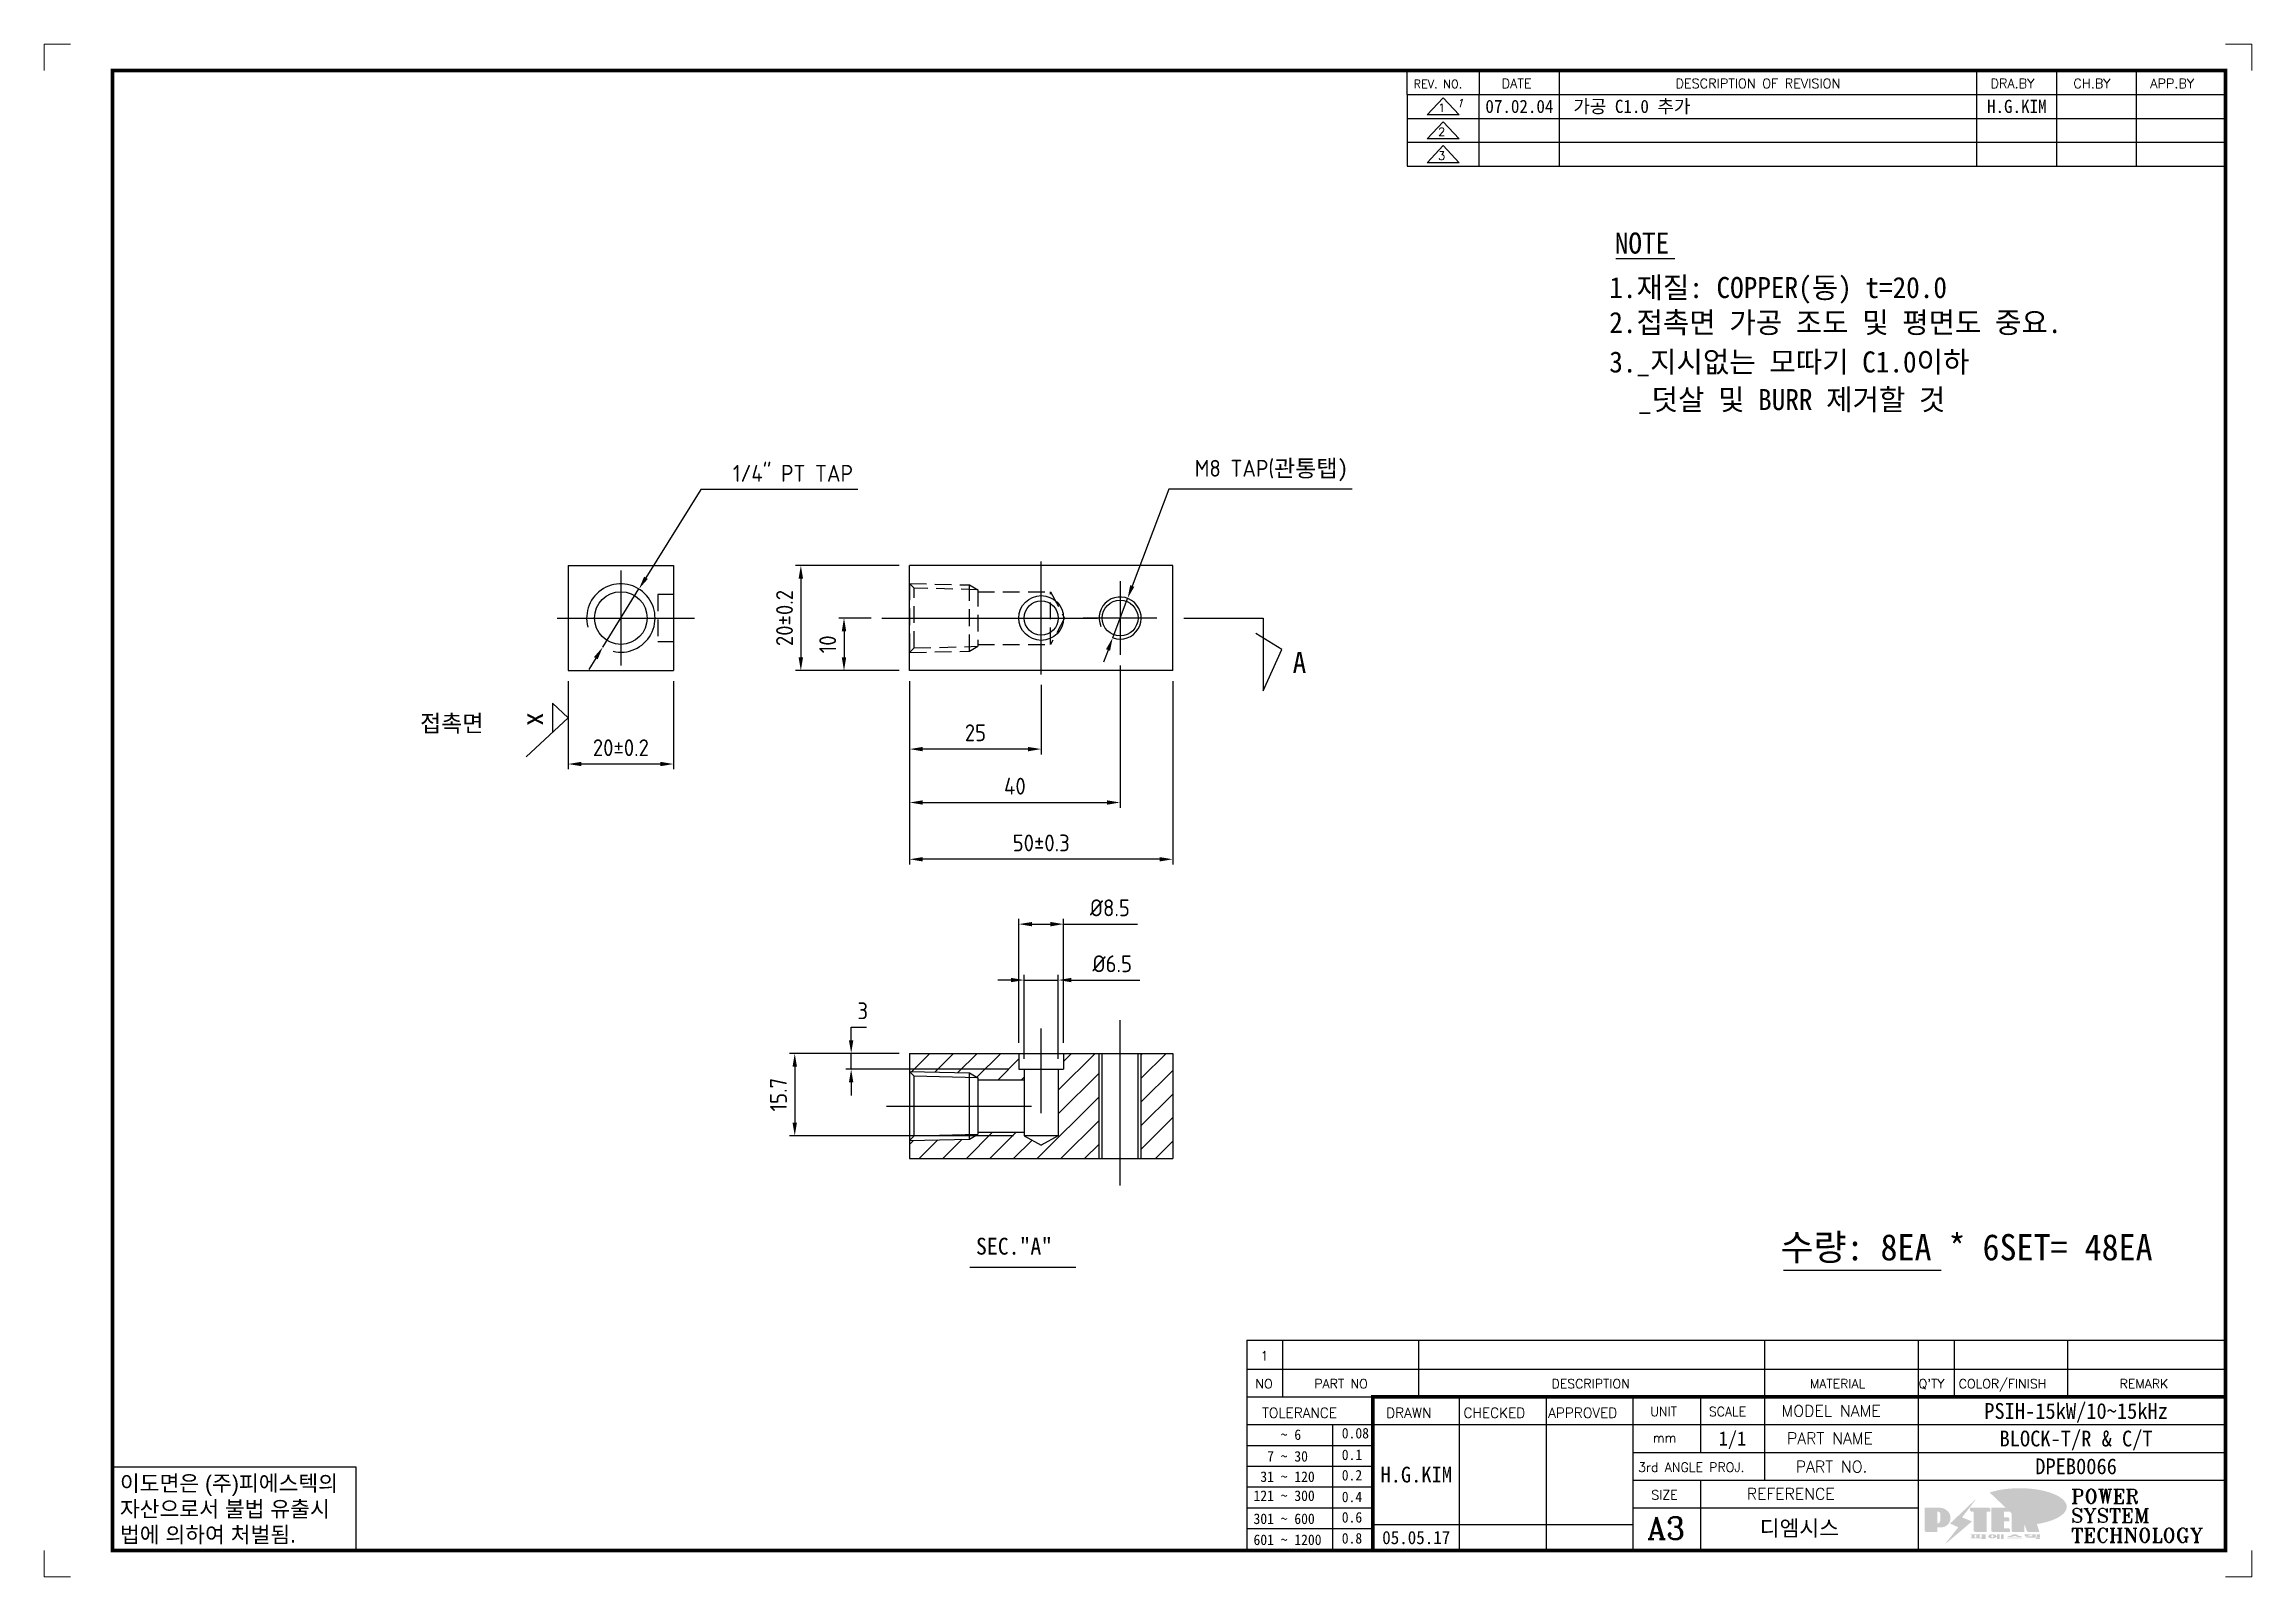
# Model space of a CAD drawing. Header units: millimetres. Extents: x 24815 to 37444, y -10619 to 6020.
# Drawn here: x 27372.4 to 27791.9, y -5322.6 to -5031.3 of the extents above; entities that cross this region are included whole.
import ezdxf
from ezdxf.enums import TextEntityAlignment as Align

# ---------------------------------------------------------------- set-up
doc = ezdxf.new("R2010")
doc.units = ezdxf.units.MM
doc.linetypes.add('CENTER', pattern=[50.8, 31.75, -6.35, 6.35, -6.35])
doc.linetypes.add('HIDDEN2', pattern=[4.7625, 3.175, -1.5875])
doc.layers.add('FORMAT-1', color=7, linetype='Continuous')
doc.layers.add('line', color=3, linetype='Continuous')
doc.styles.add('h1', font='')
doc.styles.add('HAN', font='')
doc.styles.add('RC', font='ROMANC.SHX')
doc.styles.add('ROMANT', font='romant')
doc.styles.add('RT', font='ROMANT.SHX', dxfattribs={"oblique": 15})
doc.styles.get("Standard").update_dxf_attribs({"font": 'ISOCP.SHX', "bigfont": 'WHGTXT.SHX'})
doc.styles.get('h1').set_extended_font_data('New Gulim')
doc.styles.get('HAN').set_extended_font_data('GulimChe')
doc.dimstyles.new('PSTEK-1', dxfattribs={"dimtxt": 3.2, "dimasz": 2.5, "dimexe": 1, "dimexo": 2, "dimgap": 1.5, "dimtad": 1, "dimtoh": 1, "dimrnd": 0.05, "dimzin": 9, "dimdsep": 46, "dimtxsty": 'Standard', "dimcen": 0, "dimclrt": 3, "dimadec": 1, "dimazin": 2, "dimtfac": 1, "dimtmove": 0, "dimatfit": 3, "dimfxl": 1, "dimtolj": 1, "dimtzin": 0, "dimarcsym": 0})

msp = doc.modelspace()

# ---------------------------------------------------------------- texts
at = {"color": 2, "style": 'HAN'}
for s, height, p in [('NOTE', 4, (27670.80651, -5071.14715)), ('1.재질: COPPER(동) t=20.0', 4, (27669.7503, -5079.59619)), ('2.접촉면 가공 조도 및 평면도 중요.', 4, (27669.7503, -5086.24085)), ('3._지시없는 모따기 C1.0이하', 4, (27669.7503, -5093.7397)), ('_덧살 및 BURR 제거할 것', 4, (27675.22191, -5100.88965)), ('접촉면', 3.2, (27443.78906, -5162.032)), ('SEC."A"', 3.2, (27549.41836, -5261.39746)), ('수량: 8EA * 6SET= 48EA', 5, (27702.28297, -5262.4965))]:
    msp.add_text(s, height=height, dxfattribs=at).set_placement(p)
at = {"color": 3, "style": 'HAN'}
msp.add_text('A', height=4, dxfattribs=at).set_placement((27609.58894, -5150.85268))
at = {"color": 2, "style": 'HAN'}
msp.add_text('x', height=4, rotation=270, dxfattribs=at).set_placement((27464.16011, -5158.3405))

# ---------------------------------------------------------------- blocks, each defined once
blk = doc.blocks.new('*D1013')
at = {"color": 0, "lineweight": -2, "transparency": 16777216}
for p, q in [((27529.53, -5140.41), (27523.34, -5140.41)), ((27524.34, -5142.91), (27524.34, -5147.91)), ((27534.81, -5150.41), (27523.34, -5150.41))]:
    blk.add_line(p, q, dxfattribs=at)
at = {"color": 0, "transparency": 16777216}
for points in [[(27523.92, -5142.91), (27524.75, -5142.91), (27524.34, -5140.41)], [(27523.92, -5147.91), (27524.75, -5147.91), (27524.34, -5150.41)]]:
    blk.add_solid(points, dxfattribs=at)
at = {"layer": 'Defpoints', "color": 0, "transparency": 16777216}
for p in [(27531.53, -5140.41), (27524.34, -5150.41), (27536.81, -5150.41)]:
    blk.add_point(p, dxfattribs=at)
at = {"color": 3, "transparency": 16777216, "insert": (27521.24, -5145.41), "char_height": 3.2, "attachment_point": 5, "rotation": 90}
blk.add_mtext('\\A1;10', dxfattribs=at)
blk = doc.blocks.new('*D1014')
at = {"color": 0, "lineweight": -2, "transparency": 16777216}
for p, q in [((27534.81, -5130.41), (27515.14, -5130.41)), ((27516.14, -5132.91), (27516.14, -5147.91)), ((27534.81, -5150.41), (27515.14, -5150.41))]:
    blk.add_line(p, q, dxfattribs=at)
at = {"color": 0, "transparency": 16777216}
for points in [[(27515.72, -5132.91), (27516.55, -5132.91), (27516.14, -5130.41)], [(27515.72, -5147.91), (27516.55, -5147.91), (27516.14, -5150.41)]]:
    blk.add_solid(points, dxfattribs=at)
at = {"layer": 'Defpoints', "color": 0, "transparency": 16777216}
for p in [(27536.81, -5130.41), (27516.14, -5150.41), (27536.81, -5150.41)]:
    blk.add_point(p, dxfattribs=at)
at = {"color": 3, "transparency": 16777216, "insert": (27513.04, -5140.41), "char_height": 3.2, "attachment_point": 5, "rotation": 90}
blk.add_mtext('\\A1;20%%P0.2', dxfattribs=at)
blk = doc.blocks.new('*D1015')
at = {"color": 0, "lineweight": -2, "transparency": 16777216}
for p, q in [((27471.94, -5152.41), (27471.94, -5169.16)), ((27491.94, -5152.41), (27491.94, -5169.16)), ((27489.44, -5168.16), (27474.44, -5168.16))]:
    blk.add_line(p, q, dxfattribs=at)
at = {"color": 0, "transparency": 16777216}
for points in [[(27474.44, -5167.74), (27474.44, -5168.57), (27471.94, -5168.16)], [(27489.44, -5167.74), (27489.44, -5168.57), (27491.94, -5168.16)]]:
    blk.add_solid(points, dxfattribs=at)
at = {"layer": 'Defpoints', "color": 0, "transparency": 16777216}
for p in [(27471.94, -5150.41), (27491.94, -5150.41), (27471.94, -5168.16)]:
    blk.add_point(p, dxfattribs=at)
at = {"color": 3, "transparency": 16777216, "insert": (27481.94, -5165.06), "char_height": 3.2, "attachment_point": 5}
blk.add_mtext('\\A1;20%%P0.2', dxfattribs=at)
blk = doc.blocks.new('*D1016')
at = {"color": 0, "lineweight": -2, "transparency": 16777216}
for p, q in [((27536.81, -5152.41), (27536.81, -5166.32)), ((27561.81, -5153.12), (27561.81, -5166.32)), ((27559.31, -5165.32), (27539.31, -5165.32))]:
    blk.add_line(p, q, dxfattribs=at)
at = {"color": 0, "transparency": 16777216}
for points in [[(27539.31, -5164.91), (27539.31, -5165.74), (27536.81, -5165.32)], [(27559.31, -5164.91), (27559.31, -5165.74), (27561.81, -5165.32)]]:
    blk.add_solid(points, dxfattribs=at)
at = {"layer": 'Defpoints', "color": 0, "transparency": 16777216}
for p in [(27536.81, -5150.41), (27561.81, -5151.12), (27536.81, -5165.32)]:
    blk.add_point(p, dxfattribs=at)
at = {"color": 3, "transparency": 16777216, "insert": (27549.31, -5162.22), "char_height": 3.2, "attachment_point": 5}
blk.add_mtext('\\A1;25', dxfattribs=at)
blk = doc.blocks.new('*D1017')
at = {"color": 0, "lineweight": -2, "transparency": 16777216}
for p, q in [((27576.81, -5149.41), (27576.81, -5176.47)), ((27536.81, -5152.41), (27536.81, -5176.47)), ((27539.31, -5175.47), (27574.31, -5175.47))]:
    blk.add_line(p, q, dxfattribs=at)
at = {"color": 0, "transparency": 16777216}
for points in [[(27539.31, -5175.06), (27539.31, -5175.89), (27536.81, -5175.47)], [(27574.31, -5175.06), (27574.31, -5175.89), (27576.81, -5175.47)]]:
    blk.add_solid(points, dxfattribs=at)
at = {"layer": 'Defpoints', "color": 0, "transparency": 16777216}
for p in [(27536.81, -5150.41), (27576.81, -5147.41), (27576.81, -5175.47)]:
    blk.add_point(p, dxfattribs=at)
at = {"color": 3, "transparency": 16777216, "insert": (27556.81, -5172.37), "char_height": 3.2, "attachment_point": 5}
blk.add_mtext('\\A1;40', dxfattribs=at)
blk = doc.blocks.new('*D1018')
at = {"color": 0, "lineweight": -2, "transparency": 16777216}
for p, q in [((27536.81, -5152.41), (27536.81, -5187.26)), ((27586.81, -5152.41), (27586.81, -5187.26)), ((27584.31, -5186.26), (27539.31, -5186.26))]:
    blk.add_line(p, q, dxfattribs=at)
at = {"color": 0, "transparency": 16777216}
for points in [[(27539.31, -5185.85), (27539.31, -5186.68), (27536.81, -5186.26)], [(27584.31, -5185.85), (27584.31, -5186.68), (27586.81, -5186.26)]]:
    blk.add_solid(points, dxfattribs=at)
at = {"layer": 'Defpoints', "color": 0, "transparency": 16777216}
for p in [(27536.81, -5150.41), (27586.81, -5150.41), (27536.81, -5186.26)]:
    blk.add_point(p, dxfattribs=at)
at = {"color": 3, "transparency": 16777216, "insert": (27561.81, -5183.16), "char_height": 3.2, "attachment_point": 5}
blk.add_mtext('\\A1;50%%P0.3', dxfattribs=at)
blk = doc.blocks.new('*D1019')
at = {"color": 0, "lineweight": -2, "transparency": 16777216}
for p, q in [((27557.56, -5221.16), (27557.56, -5197.59)), ((27566.06, -5221.16), (27566.06, -5197.59)), ((27560.06, -5198.59), (27563.56, -5198.59)), ((27566.06, -5198.59), (27580.11, -5198.59))]:
    blk.add_line(p, q, dxfattribs=at)
at = {"color": 0, "transparency": 16777216}
for points in [[(27560.06, -5198.18), (27560.06, -5199.01), (27557.56, -5198.59)], [(27563.56, -5198.18), (27563.56, -5199.01), (27566.06, -5198.59)]]:
    blk.add_solid(points, dxfattribs=at)
at = {"layer": 'Defpoints', "color": 0, "transparency": 16777216}
for p in [(27557.56, -5198.59), (27557.56, -5223.16), (27566.06, -5223.16)]:
    blk.add_point(p, dxfattribs=at)
at = {"color": 3, "transparency": 16777216, "insert": (27574.86, -5195.49), "char_height": 3.2, "attachment_point": 5}
blk.add_mtext('\\A1;%%C8.5', dxfattribs=at)
blk = doc.blocks.new('*D1020')
at = {"color": 0, "lineweight": -2, "transparency": 16777216}
for p, q in [((27525.7, -5220.66), (27525.7, -5218.16)), ((27525.7, -5218.16), (27528.61, -5218.16)), ((27534.81, -5223.16), (27524.7, -5223.16)), ((27555.56, -5226.16), (27524.7, -5226.16)), ((27525.7, -5226.16), (27525.7, -5223.16)), ((27525.7, -5228.66), (27525.7, -5231.16))]:
    blk.add_line(p, q, dxfattribs=at)
at = {"color": 0, "transparency": 16777216}
for points in [[(27525.28, -5220.66), (27526.11, -5220.66), (27525.7, -5223.16)], [(27525.28, -5228.66), (27526.11, -5228.66), (27525.7, -5226.16)]]:
    blk.add_solid(points, dxfattribs=at)
at = {"layer": 'Defpoints', "color": 0, "transparency": 16777216}
for p in [(27525.7, -5223.16), (27536.81, -5223.16), (27557.56, -5226.16)]:
    blk.add_point(p, dxfattribs=at)
at = {"color": 3, "transparency": 16777216, "insert": (27527.9, -5215.06), "char_height": 3.2, "attachment_point": 5}
blk.add_mtext('\\A1;3', dxfattribs=at)
blk = doc.blocks.new('*D1021')
at = {"color": 0, "lineweight": -2, "transparency": 16777216}
for p, q in [((27556.06, -5209.22), (27553.56, -5209.22)), ((27558.56, -5224.16), (27558.56, -5208.22)), ((27558.56, -5209.22), (27565.06, -5209.22)), ((27565.06, -5224.16), (27565.06, -5208.22)), ((27567.56, -5209.22), (27580.55, -5209.22))]:
    blk.add_line(p, q, dxfattribs=at)
at = {"color": 0, "transparency": 16777216}
for points in [[(27556.06, -5208.8), (27556.06, -5209.63), (27558.56, -5209.22)], [(27567.56, -5208.8), (27567.56, -5209.63), (27565.06, -5209.22)]]:
    blk.add_solid(points, dxfattribs=at)
at = {"layer": 'Defpoints', "color": 0, "transparency": 16777216}
for p in [(27565.06, -5209.22), (27558.56, -5226.16), (27565.06, -5226.16)]:
    blk.add_point(p, dxfattribs=at)
at = {"color": 3, "transparency": 16777216, "insert": (27575.31, -5206.12), "char_height": 3.2, "attachment_point": 5}
blk.add_mtext('\\A1;%%C6.5', dxfattribs=at)
blk = doc.blocks.new('*D1022')
at = {"color": 0, "lineweight": -2, "transparency": 16777216}
for p, q in [((27534.81, -5223.16), (27513.98, -5223.16)), ((27514.98, -5225.66), (27514.98, -5236.33)), ((27556.56, -5238.83), (27513.98, -5238.83))]:
    blk.add_line(p, q, dxfattribs=at)
at = {"color": 0, "transparency": 16777216}
for points in [[(27514.57, -5225.66), (27515.4, -5225.66), (27514.98, -5223.16)], [(27514.57, -5236.33), (27515.4, -5236.33), (27514.98, -5238.83)]]:
    blk.add_solid(points, dxfattribs=at)
at = {"layer": 'Defpoints', "color": 0, "transparency": 16777216}
for p in [(27536.81, -5223.16), (27514.98, -5238.83), (27558.56, -5238.83)]:
    blk.add_point(p, dxfattribs=at)
at = {"color": 3, "transparency": 16777216, "insert": (27511.88, -5231), "char_height": 3.2, "attachment_point": 5, "rotation": 90}
blk.add_mtext('\\A1;15.7', dxfattribs=at)
blk = doc.blocks.new('*D1023')
at = {"color": 0, "lineweight": -2, "transparency": 16777216}
for p, q in [((27497.14, -5116.01), (27486.7, -5132.77)), ((27526.95, -5116.01), (27497.14, -5116.01)), ((27478.5, -5145.93), (27485.38, -5134.89)), ((27477.18, -5148.05), (27475.86, -5150.17))]:
    blk.add_line(p, q, dxfattribs=at)
at = {"color": 0, "transparency": 16777216}
for points in [[(27486.35, -5132.55), (27487.05, -5132.99), (27485.38, -5134.89)], [(27476.83, -5147.83), (27477.53, -5148.27), (27478.5, -5145.93)]]:
    blk.add_solid(points, dxfattribs=at)
at = {"layer": 'Defpoints', "color": 0, "transparency": 16777216}
for p in [(27485.38, -5134.89), (27478.5, -5145.93)]:
    blk.add_point(p, dxfattribs=at)
at = {"color": 3, "transparency": 16777216, "insert": (27514.64, -5112.91), "char_height": 3.2, "attachment_point": 5}
blk.add_mtext('\\A1;1/4" PT TAP', dxfattribs=at)
blk = doc.blocks.new('*D1024')
at = {"color": 0, "lineweight": -2, "transparency": 16777216}
for p, q in [((27586.09, -5115.9), (27579.11, -5134.33)), ((27620.87, -5115.9), (27586.09, -5115.9)), ((27575.4, -5144.15), (27578.23, -5136.67)), ((27574.51, -5146.49), (27573.63, -5148.83))]:
    blk.add_line(p, q, dxfattribs=at)
at = {"color": 0, "transparency": 16777216}
for points in [[(27578.72, -5134.18), (27579.5, -5134.48), (27578.23, -5136.67)], [(27574.12, -5146.34), (27574.9, -5146.64), (27575.4, -5144.15)]]:
    blk.add_solid(points, dxfattribs=at)
at = {"layer": 'Defpoints', "color": 0, "transparency": 16777216}
for p in [(27578.23, -5136.67), (27575.4, -5144.15)]:
    blk.add_point(p, dxfattribs=at)
at = {"color": 3, "transparency": 16777216, "insert": (27605.57, -5112.38), "char_height": 3.2, "attachment_point": 5}
blk.add_mtext('\\A1;M8 TAP({\\fGulimChe|b0|i0|c129|p49;관통탭)}', dxfattribs=at)
blk = doc.blocks.new('t3')
for p, q in [((0, 15.88), (46.25, 15.88)), ((0, 15.88), (0, 0)), ((46.25, 15.88), (46.25, 0)), ((0, 0), (46.25, 0))]:
    blk.add_line(p, q)
at = {"color": 1, "style": 'h1'}
for s, p in [('이도면은 (주)피에스텍의', (1.4, 11.29)), ('자산으로서 불법 유출시', (1.4, 6.41)), ('법에 의하여 처벌됨.', (1.4, 1.52))]:
    blk.add_text(s, height=3, dxfattribs=at).set_placement(p)
blk = doc.blocks.new('new LOGO')
at = {"layer": 'line'}
h = blk.add_hatch(color=1, dxfattribs=at)
h.paths.add_polyline_path([(41.5, 16.4), (54.3, 16.4, 1), (54.3, 82.9), (0, 82.9), (0, -0.1), (41.5, -0.1)])
h.paths.add_polyline_path([(41.5, 27.9), (41.5, 71.9), (43.6, 71.9, -0.414214), (54.6, 60.9), (54.6, 38.9, -0.414214), (43.6, 27.9)], flags=16)
h.paths.add_polyline_path([(214.7, 71.9), (227.5, 71.9), (227.5, 82.9), (159.7, 82.9), (159.7, 71.9), (172.5, 71.9), (172.5, -0.1), (214.7, -0.1)])
h.paths.add_polyline_path([(276, 37.4), (294.8, 37.4), (294.8, 49.1), (276, 49.1), (276, 71.9), (294.8, 71.9), (294.8, 82.9), (234.5, 82.9), (234.5, -0.1), (297, -0.1), (297, 10.9), (276, 10.9)])
h.paths.add_polyline_path([(347.2, 35.2), (359.7, -0.1), (400.5, -0.1), (379.6, 66.8), (399.7, 82.9), (380.6, 82.9), (347.2, 61.6), (347.2, 82.9), (305.5, 82.9), (305.5, -0.1), (347.2, -0.1)])
h = blk.add_hatch(color=250, dxfattribs=at)
h.paths.add_polyline_path([(44.5, 69.4), (46.6, 69.4, -0.129793), (52, 68, 0.221832), (43.6, 71.9), (41.5, 71.9), (41.5, 27.9), (43.6, 27.9, 0.02048), (44.5, 28)], flags=17)
h.paths.add_polyline_path([(44.5, 13.9), (57.3, 13.9, 0.72362), (77.1, 73.9, -0.679777), (54.3, 16.4), (41.5, 16.4), (41.5, -0.1), (3, -0.1), (3, -2.6), (44.5, -2.6)])
h.paths.add_polyline_path([(117.9, 14.2), (71.5, -44.4), (77.1, -39.6), (120.8, 15.6), (92, 28.9), (173.3, 106), (177.5, 111.4), (89.1, 27.6)])
h.paths.add_polyline_path([(162.7, 71.9), (162.7, 69.4), (172.5, 69.4), (172.5, 71.9)], flags=17)
h.paths.add_polyline_path([(217.7, 69.4), (230.5, 69.4), (230.5, 80.4), (227.5, 80.4), (227.5, 71.9), (214.7, 71.9), (214.7, -0.1), (175.5, -0.1), (175.5, -2.6), (217.7, -2.6)])
h.paths.add_polyline_path([(297.8, 46.6), (294.8, 46.6), (294.8, 37.4), (276, 37.4), (276, 10.9), (279, 10.9), (279, 34.9), (297.8, 34.9)])
h.paths.add_polyline_path([(300, 8.4), (297, 8.4), (297, -0.1), (237.5, -0.1), (237.5, -2.6), (300, -2.6)])
h.paths.add_polyline_path([(297.8, 80.4), (294.8, 80.4), (294.8, 71.9), (276, 71.9), (276, 49.1), (279, 49.1), (279, 69.4), (297.8, 69.4)])
h.paths.add_polyline_path([(350.2, 80.4), (347.2, 80.4), (347.2, 61.6), (350.2, 63.5)])
h.paths.add_polyline_path([(350.2, 26.7), (347.2, 35.2), (347.2, -0.1), (308.5, -0.1), (308.5, -2.6), (350.2, -2.6)])
h.paths.add_polyline_path([(402.7, 80.4), (396.5, 80.4), (379.6, 66.8), (400.5, -0.1), (361.8, -0.1), (362.7, -2.6), (403.5, -2.6), (382.6, 64.3)])
blk.add_hatch(color=5, dxfattribs=at).paths.add_polyline_path([(166.3, 35), (131, 49), (180.4, 112.7), (92, 28.9), (120.8, 15.6), (74.4, -43)])
h = blk.add_hatch(color=253, dxfattribs=at)
edge = h.paths.add_edge_path()
edge.add_ellipse((333.9, 86.4), major_axis=(-165.9, 0), ratio=0.39426, start_angle=111.51268, end_angle=334.46902)
edge.add_ellipse((314.1, 81.2), major_axis=(-153.7, 0), ratio=0.40699, start_angle=121.30662, end_angle=327.74369, ccw=False)
edge.add_line((394, 27.8), (394.7, 25.6))
h = blk.add_hatch(color=250, dxfattribs=at)
edge = h.paths.add_edge_path()
edge.add_ellipse((237.8, -17.6), major_axis=(-14.3, 0), ratio=0.526336, start_angle=192.2456, end_angle=269.07481)
edge.add_line((238.1, -10.1), (237.6, -10.1))
edge.add_ellipse((237.8, -17.6), major_axis=(-14.3, 0), ratio=0.526336, start_angle=270.92519, end_angle=449.07481)
edge.add_line((237.6, -25.1), (238.1, -25.1))
edge.add_ellipse((237.8, -17.6), major_axis=(-14.3, 0), ratio=0.526336, start_angle=450.92519, end_angle=527.7544)
edge.add_line((251.7, -19.2), (254.1, -19.2))
edge.add_line((254.1, -19.2), (254.1, -27.1))
edge.add_line((254.1, -27.1), (263.1, -27.1))
edge.add_line((263.1, -27.1), (263.1, -10.1))
edge.add_line((263.1, -10.1), (254.1, -10.1))
edge.add_line((254.1, -10.1), (254.1, -16))
edge.add_line((254.1, -16), (251.7, -16))
h.paths.add_polyline_path([(241, -16.4), (241, -18.7, -1), (234.4, -18.7), (234.4, -16.4, -1)], flags=16)
h.paths.add_polyline_path([(278.2, -10.1), (268.1, -10.1), (268.1, -27.1), (278.2, -27.1)])
h.paths.add_polyline_path([(310.3, -10.1), (310.3, -11.1, -0.157169), (289.3, -17.5), (294, -19.9, 0.128407), (316.3, -15.9, 0.128407), (338.6, -19.9), (343.3, -17.5, -0.157169), (322.2, -11.1), (322.2, -10.1)])
h.paths.add_polyline_path([(342.1, -25.1), (342.1, -22.3), (290.4, -22.3), (290.4, -25.1)])
h.paths.add_polyline_path([(352, -10.1), (352, -16.2, 0.414214), (354, -18.2), (378.7, -18.2), (378.7, -19.6), (390.2, -19.6), (390.2, -10.1), (378.7, -10.1), (378.7, -13.6), (374.7, -13.6), (374.7, -15.1), (378.7, -15.1), (378.7, -16.2), (364.7, -16.2), (364.7, -15.1), (371.2, -15.1), (371.2, -13.6), (364.7, -13.6), (364.7, -12.6), (374.7, -12.6), (374.7, -10.1)])
h.paths.add_polyline_path([(393.8, -10.1), (393.8, -19.6), (405, -19.6), (405, -10.1)])
h.paths.add_polyline_path([(405, -27.1), (405, -20.9), (356.8, -20.9), (356.8, -23), (391.8, -23), (391.8, -27.1)])
h.paths.add_polyline_path([(200.4, -10.1), (200.4, -22.3), (193.2, -22.3), (193.2, -12.6), (196.6, -12.6), (196.6, -10.1), (161, -10.1), (161, -12.6), (164.5, -12.6), (164.5, -22.3), (161, -22.3), (161, -25.1), (200.4, -25.1), (200.4, -27.1), (213.9, -27.1), (213.9, -10.1)])
h.paths.add_polyline_path([(182, -12.6), (175.6, -12.6), (175.6, -22.3), (182, -22.3)], flags=17)
blk = doc.blocks.new('format-3')
at = {"color": 3, "lineweight": 9}
for p, q in [((0, 286.3), (0, 291.3)), ((5, 291.3), (0, 291.3)), ((414.5, 291.3), (419.5, 291.3)), ((419.5, 286.3), (419.5, 291.3)), ((0, 5), (0, 0)), ((419.5, 5), (419.5, 0)), ((5, 0), (0, 0)), ((414.5, 0), (419.5, 0))]:
    blk.add_line(p, q, dxfattribs=at)
at = {"color": 180}
for p, q in [((258.97, 281.75), (258.97, 286.3)), ((272.71, 281.75), (272.71, 286.3)), ((287.94, 281.75), (287.94, 286.3)), ((367.22, 281.75), (367.22, 286.3)), ((382.45, 281.75), (382.45, 286.3)), ((397.61, 281.75), (397.61, 286.3)), ((258.97, 281.75), (414.5, 281.75)), ((228.5, 39.49), (228.5, 5)), ((228.5, 39.49), (414.5, 39.49)), ((235.29, 39.49), (235.29, 34.21)), ((261.24, 34.21), (261.24, 39.49)), ((326.9, 39.49), (326.9, 34.21)), ((356.11, 39.49), (356.11, 34.21)), ((362.93, 39.49), (362.93, 34.21)), ((384.48, 39.49), (384.48, 34.21)), ((228.5, 34.21), (252.48, 34.21)), ((268.96, 5), (268.96, 34.21)), ((285.45, 5), (285.45, 34.21)), ((301.94, 5), (301.94, 34.21)), ((314.72, 34.21), (314.72, 23.65)), ((326.9, 34.21), (326.9, 18.37)), ((356.11, 34.21), (356.11, 5)), ((228.5, 28.93), (252.48, 28.93)), ((244.89, 5.23), (244.89, 28.93)), ((252.48, 28.93), (414.5, 28.93)), ((228.5, 24.98), (252.48, 24.98)), ((228.5, 21.03), (252.48, 21.03)), ((301.94, 23.65), (414.5, 23.65)), ((228.5, 17.08), (252.48, 17.08)), ((301.94, 18.37), (414.5, 18.37)), ((314.72, 18.37), (314.72, 5)), ((228.5, 13.13), (252.48, 13.13)), ((301.94, 13.09), (356.11, 13.09)), ((228.5, 9.18), (252.48, 9.18)), ((252.48, 9.95), (301.94, 9.95))]:
    blk.add_line(p, q, dxfattribs=at)
at = {"const_width": 0.7}
blk.add_lwpolyline([(252.48, 5), (252.48, 34.21), (414.5, 34.21)], dxfattribs=at)
at = {"layer": 'FORMAT-1', "const_width": 0.7}
blk.add_lwpolyline([(13, 5), (13, 286.3), (414.5, 286.3), (414.5, 5)], close=True, dxfattribs=at)
blk.add_blockref('t3', (13, 5))
at = {"xscale": 0.05400000000000027, "yscale": 0.05400000000000027, "zscale": 0.05400000000000027}
blk.add_blockref('new LOGO', (357.35, 8.65), dxfattribs=at)
at = {"color": 2}
for s, height, style, p in [('REV. NO.', 1.56, 'RC', (260.23, 282.95)), ('DATE', 1.788, 'RC', (276.95, 282.94)), ('DESCRIPTION OF REVISION', 1.7875, 'RC', (309.98, 282.94)), ('DRA.BY', 1.788, 'RC', (369.83, 282.94)), ('CH.BY', 1.788, 'RC', (385.59, 282.94)), ('APP.BY', 1.788, 'RC', (400.18, 282.94)), ('COLOR/FINISH', 1.7424, 'RC', (363.8, 35.83)), ('NO', 1.742, 'RC', (230.16, 35.83)), ('PART NO', 1.742, 'RC', (241.36, 35.83)), ('DESCRIPTION', 1.7424, 'RC', (286.43, 35.83)), ('MATERIAL', 1.742, 'RC', (335.52, 35.83)), ("Q'TY", 1.742, 'RC', (356.17, 35.83)), ('REMARK', 1.742, 'RC', (394.37, 35.83)), (' TOLERANCE', 1.9, 'RC', (230.11, 30.22)), ('DRAWN', 1.9, 'RC', (255, 30.22)), ('CHECKED', 1.9, 'RC', (269.71, 30.22)), ('APPROVED', 1.9, 'RC', (285.8, 30.22)), ('UNIT', 1.742, 'RC', (305.19, 30.55)), ('SCALE', 1.742, 'RC', (316.32, 30.55)), ('MODEL NAME', 2.178, 'RC', (330.12, 30.46)), ('    ~ 6', 2, 'HAN', (229.8, 26.03)), ('0.08', 2, 'HAN', (246.57, 26.31)), ('mm', 1.742, 'RC', (305.67, 25.56)), ('PART NAME', 2.178, 'RC', (331.17, 25.24)), ('  7 ~ 30', 2, 'HAN', (229.8, 21.91)), ('0.1', 2, 'HAN', (246.57, 22.2)), ('3rd ANGLE PROJ.', 1.7424, 'RC', (302.87, 19.97)), ('PART NO.', 2.178, 'RC', (332.84, 19.85)), (' 31 ~ 120', 2, 'HAN', (229.8, 18.04)), ('0.2', 2, 'HAN', (246.57, 18.32)), ('REFERENCE', 2.178, 'RC', (323.52, 14.69)), ('121 ~ 300', 2, 'HAN', (229.8, 14.42)), ('0.4', 2, 'HAN', (246.57, 14.2)), ('SIZE', 1.742, 'RC', (305.39, 14.71)), ('301 ~ 600', 2, 'HAN', (229.8, 10.04)), ('0.6', 2, 'HAN', (246.57, 10.32)), ('601 ~ 1200', 2, 'HAN', (229.8, 6.05)), ('0.8', 2, 'HAN', (246.57, 6.33))]:
    blk.add_text(s, height=height, dxfattribs=dict(at, style=style)).set_placement(p)
at = {"style": 'ROMANT'}
for s, p in [('POWER', (385.15, 13.96)), ('SYSTEM', (385.15, 10.31)), ('TECHNOLOGY', (385.15, 6.56))]:
    blk.add_text(s, height=2.7, dxfattribs=at).set_placement(p)
at = {"color": 2, "lineweight": 25, "style": 'RC'}
blk.add_text('A3', height=4.182, dxfattribs=at).set_placement((304.61, 7.14))
at = {"style": 'HAN'}
for tag, height, p in [('MODEL-NAME', 3, (386.1, 31.53)), ('SCALE', 2.7, (320.81, 26.29)), ('PART-NAME', 3, (386.1, 26.29)), ('CH-BY', 3, (277.21, 19.44)), ('PART-NO', 3, (386.1, 21.01)), ('DRA-BY', 3, (260.72, 19.44)), ('APP-BY', 3, (293.7, 19.44)), ('DRA-DATE', 2.5, (260.72, 7.47)), ('CH-DATE', 2.5, (277.21, 7.47)), ('APP-DATE', 2.5, (293.7, 7.47)), ('관련업체', 3, (333.52, 9.26))]:
    blk.add_attdef(tag, text='', height=height, dxfattribs=at).set_placement(p, align=Align.MIDDLE_CENTER)
blk = doc.blocks.new('no3')
at = {"color": 180}
for p, q in [((0, 5.5), (0, 0)), ((0, 5.5), (186, 5.5)), ((6.79, 5.5), (6.79, 0)), ((32.74, 0.11), (32.74, 5.5)), ((98.4, 5.5), (98.4, 0)), ((127.61, 5.5), (127.61, 0)), ((134.43, 5.5), (134.43, 0)), ((155.98, 5.5), (155.98, 0))]:
    blk.add_line(p, q, dxfattribs=at)
at = {"color": 2, "style": 'HAN'}
for tag, p in [('PART-NO', (19.76, 2.75)), ('MATERIAL', (111.38, 2.75)), ("Q'TY", (131.02, 2.75)), ('COLOR/FINISH', (145.2, 2.75)), ('REMARK', (170.76, 2.75))]:
    blk.add_attdef(tag, text='', height=2.9, dxfattribs=at).set_placement(p, align=Align.MIDDLE_CENTER)
blk.add_attdef('DESCRIPTION', text='', height=2.9, dxfattribs=at).set_placement((34.51, 2.75), align=Align.MIDDLE_LEFT)
at = {"color": 2, "style": 'RT', "oblique": 15}
blk.add_attdef('NO', text='', height=1.74, dxfattribs=at).set_placement((3.38, 2.51), align=Align.MIDDLE_CENTER)
blk = doc.blocks.new('re3')
at = {"color": 180}
for p, q in [((0, 0), (0, -4.55)), ((6.87, -0.64), (3.86, -3.91)), ((9.88, -3.91), (3.86, -3.91)), ((6.87, -0.64), (9.88, -3.91)), ((13.74, -4.55), (13.74, 0)), ((28.97, -4.55), (28.97, 0)), ((108.25, -4.55), (108.25, 0)), ((123.49, -4.55), (123.49, 0)), ((138.64, -4.55), (138.64, 0)), ((0, -4.55), (155.53, -4.55))]:
    blk.add_line(p, q, dxfattribs=at)
at = {"color": 2, "style": 'RC', "oblique": 15}
blk.add_attdef('REV.NO', text='', height=1.56, dxfattribs=at).set_placement((6.59, -2.56), align=Align.MIDDLE_CENTER)
blk.add_attdef('-1', text='', height=1.56, dxfattribs=at).set_placement((9.37, -1.66), align=Align.MIDDLE_LEFT)
at = {"color": 2, "style": 'HAN'}
for tag, p in [('REV.-DATE', (21.36, -2.28)), ('DRA.BY', (115.87, -2.28)), ('CH.BY', (131.07, -2.28)), ('APP.BY', (147.09, -2.28))]:
    blk.add_attdef(tag, text='', height=2.5, dxfattribs=at).set_placement(p, align=Align.MIDDLE_CENTER)
blk.add_attdef('DESCRIPTION-OF-REVISION', text='', height=2.5, dxfattribs=at).set_placement((31.61, -2.28), align=Align.MIDDLE_LEFT)

# ---------------------------------------------------------------- dimensions: what is measured, and where the dimension line sits
for p1, p2, text, picture, middle in [((27478.50231, -5145.92745), (27485.37684, -5134.89383), '1/4" PT TAP', '*D1023', (27514.64094, -5116.01241)), ((27575.39579, -5144.15163), (27578.22777, -5136.66965), 'M8 TAP({\\fGulimChe|b0|i0|c129|p49;관통탭)}', '*D1024', (27605.56614, -5115.89536))]:
    dim = msp.add_diameter_dim_2p(p1=p1, p2=p2, text=text, dimstyle='PSTEK-1')
    dim.commit()
    dim.dimension.update_dxf_attribs({"geometry": picture, "text_midpoint": middle, "dimtype": 163})
dim = msp.add_linear_dim(base=(27516.13588, -5150.41064), p1=(27536.81178, -5130.41064), p2=(27536.81178, -5150.41064), angle=90, text='<>%%P0.2', dimstyle='PSTEK-1')
dim.commit()
dim.dimension.update_dxf_attribs({"geometry": '*D1014', "text_midpoint": (27513.03557, -5140.41064)})
for base, p1, p2, picture, middle in [((27524.33636, -5150.41064), (27531.53166, -5140.41064), (27536.81178, -5150.41064), '*D1013', (27521.23636, -5145.41064)), ((27525.69816, -5223.15728), (27557.56178, -5226.15728), (27536.81178, -5223.15728), '*D1020', (27527.90443, -5215.05728)), ((27514.98335, -5238.83283), (27536.81178, -5223.15728), (27558.56178, -5238.83283), '*D1022', (27511.88335, -5230.99506))]:
    dim = msp.add_linear_dim(base=base, p1=p1, p2=p2, angle=90, dimstyle='PSTEK-1')
    dim.commit()
    dim.dimension.update_dxf_attribs({"geometry": picture, "text_midpoint": middle})
for base, p1, p2, text, picture, middle in [((27471.93958, -5168.15833), (27491.93958, -5150.41064), (27471.93958, -5150.41064), '<>%%P0.2', '*D1015', (27481.93958, -5165.05801)), ((27536.81178, -5186.26489), (27586.81178, -5150.41064), (27536.81178, -5150.41064), '<>%%P0.3', '*D1018', (27561.81178, -5183.16489)), ((27565.06178, -5209.21516), (27558.56178, -5226.15728), (27565.06178, -5226.15728), '%%C<>', '*D1021', (27575.30805, -5206.11516))]:
    dim = msp.add_linear_dim(base=base, p1=p1, p2=p2, text=text, dimstyle='PSTEK-1')
    dim.commit()
    dim.dimension.update_dxf_attribs({"geometry": picture, "text_midpoint": middle})
for base, p1, p2, picture, middle in [((27576.81178, -5175.47332), (27536.81178, -5150.41064), (27576.81178, -5147.41064), '*D1017', (27556.81178, -5172.37332)), ((27536.81178, -5165.32319), (27561.81178, -5151.12341), (27536.81178, -5150.41064), '*D1016', (27549.31178, -5162.22287))]:
    dim = msp.add_linear_dim(base=base, p1=p1, p2=p2, dimstyle='PSTEK-1')
    dim.commit()
    dim.dimension.update_dxf_attribs({"geometry": picture, "text_midpoint": middle})
dim = msp.add_linear_dim(base=(27557.56178, -5198.59338), p1=(27566.06178, -5223.15728), p2=(27557.56178, -5223.15728), text='%%C<>', dimstyle='PSTEK-1')
dim.commit()
dim.dimension.update_dxf_attribs({"geometry": '*D1019', "text_midpoint": (27574.86178, -5198.59338), "dimtype": 160})

# ---------------------------------------------------------------- hatches: boundary and pattern name
h = msp.add_hatch()
h.set_pattern_fill('ANSI31', color=256, style=0)
h.set_pattern_definition([(45, (31012.3763, 29365.1615), (-2.24506403, 2.24506403), [])])
h.paths.add_polyline_path([(27536.81178, -5223.15728), (27536.81178, -5226.57878), (27548.21178, -5226.87253), (27549.77926, -5227.77751), (27549.77926, -5228.15728), (27558.56178, -5228.15728), (27558.56178, -5226.15728), (27557.56178, -5226.15728), (27557.56178, -5223.15728)], flags=17)
h.paths.add_polyline_path([(27549.77926, -5238.15728), (27549.77926, -5238.53704), (27548.21178, -5239.44203), (27536.81178, -5239.73578), (27536.81178, -5243.15728), (27572.81178, -5243.15728), (27572.81178, -5223.15728), (27566.06178, -5223.15728), (27566.06178, -5226.15728), (27565.06178, -5226.15728), (27565.06178, -5238.83283), (27561.81178, -5240.6052), (27558.56178, -5238.83283), (27558.56178, -5238.15728)])
h.paths.add_polyline_path([(27586.81178, -5223.15728), (27580.81178, -5223.15728), (27580.81178, -5243.15728), (27586.81178, -5243.15728)])

# ---------------------------------------------------------------- linework, layer by layer
for p, q in [((27670.97757, -5072.11192), (27682.18505, -5072.11192)), ((27588.9017, -5140.41064), (27603.98237, -5140.41064)), ((27603.98237, -5140.41064), (27603.98237, -5154.22736)), ((27607.55835, -5146.41319), (27602.56858, -5143.33742)), ((27603.98237, -5154.22736), (27607.55835, -5146.41319)), ((27468.96947, -5156.59099), (27468.96947, -5162.14283)), ((27536.81178, -5226.57878), (27536.81178, -5239.73578)), ((27537.69539, -5227.46239), (27536.81178, -5226.57878)), ((27548.21178, -5239.44203), (27548.21178, -5226.87253)), ((27572.81178, -5243.15728), (27572.81178, -5223.15728)), ((27580.81178, -5243.15728), (27580.81178, -5223.15728)), ((27537.69539, -5238.85216), (27537.69539, -5227.46239)), ((27549.77926, -5227.77751), (27549.77926, -5238.53704)), ((27536.81178, -5239.73578), (27537.69539, -5238.85216)), ((27548.21914, -5263.75789), (27568.3987, -5263.75789)), ((27702.84605, -5264.34589), (27732.79709, -5264.34589))]:
    msp.add_line(p, q)
at = {"color": 1}
for p, q in [((27471.93958, -5130.41064), (27471.93958, -5150.41064)), ((27471.93958, -5130.41064), (27491.93958, -5130.41064)), ((27491.93958, -5130.41064), (27491.93958, -5150.41064)), ((27536.81178, -5150.41064), (27536.81178, -5130.41064)), ((27586.81178, -5130.41064), (27536.81178, -5130.41064)), ((27586.81178, -5150.41064), (27586.81178, -5130.41064)), ((27471.93958, -5150.41064), (27491.93958, -5150.41064)), ((27586.81178, -5150.41064), (27536.81178, -5150.41064)), ((27536.81178, -5223.15728), (27586.81178, -5223.15728)), ((27536.81178, -5223.15728), (27536.81178, -5243.15728)), ((27557.56178, -5223.15728), (27557.56178, -5226.15728)), ((27557.56178, -5226.15728), (27566.06178, -5226.15728)), ((27558.56178, -5226.15728), (27558.56178, -5238.83283)), ((27565.06178, -5226.15728), (27565.06178, -5238.83283)), ((27566.06178, -5223.15728), (27566.06178, -5226.15728)), ((27586.81178, -5223.15728), (27586.81178, -5243.15728)), ((27549.77926, -5228.15728), (27558.56178, -5228.15728)), ((27549.77926, -5238.15728), (27558.56178, -5238.15728)), ((27558.56178, -5238.83283), (27561.81178, -5240.6052)), ((27565.06178, -5238.83283), (27558.56178, -5238.83283)), ((27565.06178, -5238.83283), (27561.81178, -5240.6052)), ((27536.81178, -5243.15728), (27586.81178, -5243.15728))]:
    msp.add_line(p, q, dxfattribs=at)
at = {"color": 2, "linetype": 'CENTER', "ltscale": 3}
for p, q in [((27561.81178, -5151.12341), (27561.81178, -5129.69787)), ((27481.93958, -5131.38502), (27481.93958, -5149.43626)), ((27576.81178, -5133.41064), (27576.81178, -5147.41064)), ((27469.82997, -5140.41064), (27495.90465, -5140.41064)), ((27531.53166, -5140.41064), (27551.92925, -5140.41064)), ((27551.09901, -5140.41064), (27572.52455, -5140.41064)), ((27583.81178, -5140.41064), (27569.81178, -5140.41064)), ((27561.81178, -5234.51171), (27561.81178, -5218.39486)), ((27576.81178, -5248.26643), (27576.81178, -5216.82247)), ((27532.38502, -5233.15728), (27559.93879, -5233.15728))]:
    msp.add_line(p, q, dxfattribs=at)
at = {"linetype": 'HIDDEN2'}
for p, q in [((27536.81178, -5133.83214), (27536.81178, -5146.98914)), ((27537.69539, -5134.71575), (27536.81178, -5133.83214)), ((27548.21178, -5146.69539), (27548.21178, -5134.12589)), ((27488.93958, -5135.91064), (27488.93958, -5144.91064)), ((27491.93958, -5135.91064), (27488.93958, -5135.91064)), ((27537.69539, -5146.10553), (27537.69539, -5134.71575)), ((27549.77926, -5135.03087), (27537.69539, -5134.71575)), ((27549.77926, -5135.03087), (27549.77926, -5145.79041)), ((27549.77926, -5135.41064), (27563.59647, -5135.41064)), ((27563.59647, -5135.41064), (27566.2321, -5140.41064)), ((27563.59647, -5145.41064), (27563.59647, -5135.41064)), ((27566.2321, -5140.41064), (27563.59647, -5145.41064)), ((27491.93958, -5144.91064), (27488.93958, -5144.91064)), ((27536.81178, -5146.98914), (27537.69539, -5146.10553)), ((27537.69539, -5146.10553), (27549.77926, -5145.79041)), ((27549.77926, -5145.41064), (27563.59647, -5145.41064))]:
    msp.add_line(p, q, dxfattribs=at)
at = {"color": 2}
msp.add_line((27536.81178, -5224.75728), (27536.81178, -5239.05728), dxfattribs=at)
at = {"color": 3}
for p, q in [((27573.41178, -5243.15728), (27573.41178, -5223.15728)), ((27580.21178, -5243.15728), (27580.21178, -5223.15728)), ((27549.77926, -5227.77751), (27537.69539, -5227.46239)), ((27537.69539, -5238.85216), (27549.77926, -5238.53704))]:
    msp.add_line(p, q, dxfattribs=at)
at = {"linetype": 'HIDDEN2'}
for points in [[(27536.81178, -5133.83214), (27548.21178, -5134.12589), (27549.77926, -5135.03087)], [(27536.81178, -5146.98914), (27548.21178, -5146.69539), (27549.77926, -5145.79041)]]:
    msp.add_lwpolyline(points, dxfattribs=at)
for points in [[(27463.97495, -5166.8108), (27471.93958, -5159.36691)], [(27468.96947, -5156.59099), (27471.93958, -5159.36691)], [(27536.81178, -5226.57878), (27548.21178, -5226.87253), (27549.77926, -5227.77751)], [(27536.81178, -5239.73578), (27548.21178, -5239.44203), (27549.77926, -5238.53704)]]:
    msp.add_lwpolyline(points)
at = {"color": 3}
for centre, radius in [((27481.93958, -5140.41064), 5), ((27576.81178, -5140.41064), 3.4)]:
    msp.add_circle(centre, radius, dxfattribs=at)
at = {"color": 1}
for radius in [4.25, 3.25]:
    msp.add_circle((27561.81178, -5140.41064), radius, dxfattribs=at)
for centre, radius, start, end in [((27481.93958, -5140.41064), 6.5, 256.7549292, 195.2476686), ((27576.81178, -5140.41064), 4, 250.3437662, 203.5290984)]:
    msp.add_arc(centre, radius, start, end)

# ---------------------------------------------------------------- block references
msp.add_blockref('format-3', (27372.35388, -5322.64122)).add_auto_attribs({'DRA-DATE': '05.05.17', 'DRA-BY': 'H.G.KIM', 'MODEL-NAME': 'PSIH-15kW/10~15kHz', 'PART-NAME': 'BLOCK-T/R & C/T', 'PART-NO': 'DPEB0066', 'SCALE': '1/1', '관련업체': '디엠시스'})
ref = msp.add_blockref('re3', (27631.31968, -5040.89122))
ref.add_attrib('DRA.BY', 'H.G.KIM', dxfattribs={"color": 2, "height": 2.5, "style": 'HAN'}).set_placement((27747.18982, -5043.16622), align=Align.MIDDLE_CENTER)
ref.add_attrib('DESCRIPTION-OF-REVISION', '가공 C1.0 추가', dxfattribs={"color": 2, "height": 2.5, "style": 'HAN'}).set_placement((27662.93227, -5043.16622), align=Align.MIDDLE_LEFT)
ref.add_attrib('REV.-DATE', '07.02.04', dxfattribs={"color": 2, "height": 2.5, "style": 'HAN'}).set_placement((27652.67799, -5043.16622), align=Align.MIDDLE_CENTER)
ref.add_attrib('-1', '1', dxfattribs={"color": 2, "height": 1.56, "style": 'RC', "oblique": 15}).set_placement((27640.68878, -5042.55081), align=Align.MIDDLE_LEFT)
ref.add_attrib('REV.NO', '1', dxfattribs={"color": 2, "height": 1.56, "style": 'RC'}).set_placement((27637.90809, -5043.44853), align=Align.MIDDLE_CENTER)
ref = msp.add_blockref('re3', (27631.31968, -5045.44122))
ref.add_attrib('REV.NO', '2', dxfattribs={"color": 2, "height": 1.56, "style": 'RC'}).set_placement((27637.90809, -5047.99853), align=Align.MIDDLE_CENTER)
ref = msp.add_blockref('re3', (27631.31968, -5049.99122))
ref.add_attrib('REV.NO', '3', dxfattribs={"color": 2, "height": 1.56, "style": 'RC'}).set_placement((27637.90809, -5052.54853), align=Align.MIDDLE_CENTER)
ref = msp.add_blockref('no3', (27600.85388, -5283.14697))
ref.add_attrib('NO', '1', dxfattribs={"color": 2, "height": 1.74, "style": 'RT'}).set_placement((27604.2384, -5280.64008), align=Align.MIDDLE_CENTER)

msp.set_redraw_order([(e.dxf.handle, doc.entitydb.next_handle()) for e in msp.query("TEXT MTEXT ATTDEF DIMENSION ARC_DIMENSION")])  # texts and dimensions are drawn at this point

doc.saveas('drawing.dxf')
